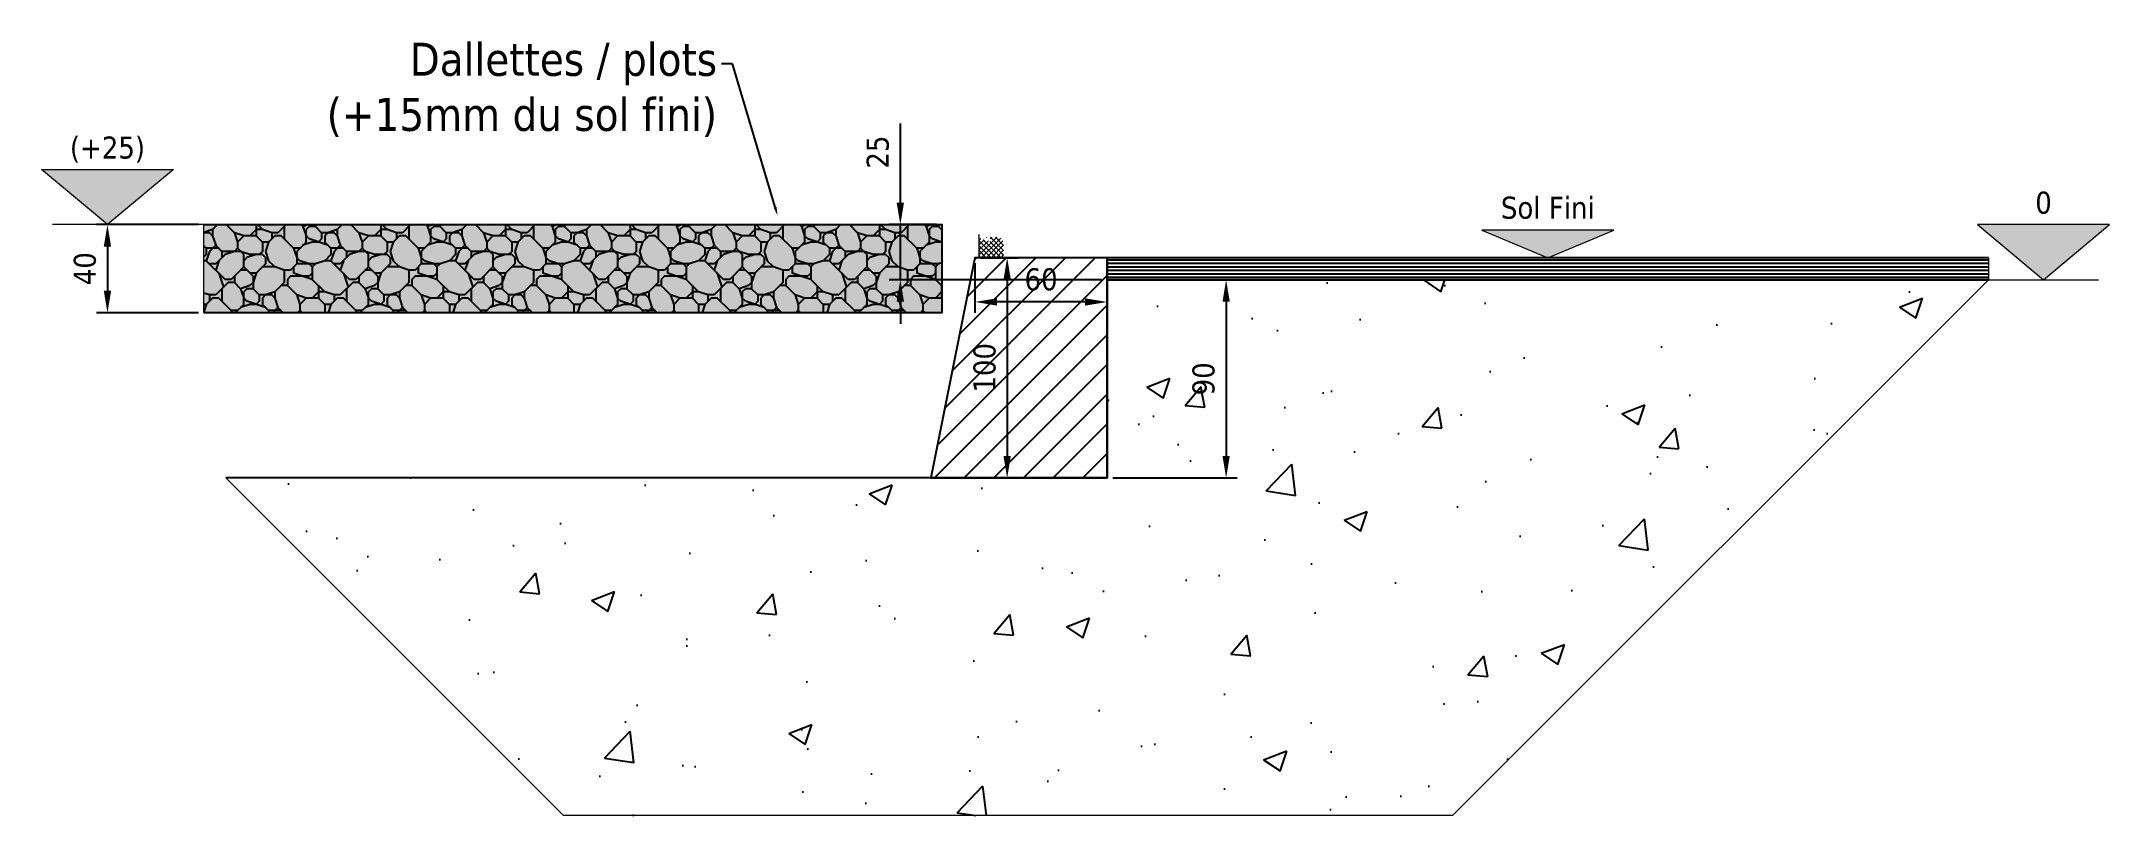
# Model space of a CAD drawing. Header units: millimetres. Extents: x -20000 to 230000, y -17405 to 24510.
# Drawn here: x 64516 to 65455, y -14130 to -13778 of the extents above; entities that cross this region are included whole.
import ezdxf
from ezdxf import colors
from ezdxf.entities.mleader import LeaderData, LeaderLine
from ezdxf.enums import TextEntityAlignment as Align
from ezdxf.math import Vec2, Vec3

# ---------------------------------------------------------------- set-up
doc = ezdxf.new("R2010")
doc.units = ezdxf.units.MM
doc.header["$PDMODE"] = 35
doc.header["$PDSIZE"] = 0.5
doc.layers.get('0').update_dxf_attribs({"lineweight": 13})
doc.layers.get('Defpoints').update_dxf_attribs({"true_color": 0xc2a584})
doc.layers.add('0 - Invisible', color=43, linetype='Continuous', lineweight=0, plot=False)
for name, color, linetype, lineweight in [('1 - BETON', 251, 'Continuous', 25), ('1 - Béton', 251, 'Continuous', 25), ('1 - Cotation', 32, 'Continuous', 13), ('1 - Silicone', 40, 'Continuous', 13), ('1 - Texte', 7, 'Continuous', 13), ('Texte', 7, 'Continuous', 13)]:
    doc.layers.add(name, color=color, linetype=linetype, lineweight=lineweight)
doc.layers.add('1 - Cache', color=7, linetype='Continuous', lineweight=0, true_color=0xffffff)
doc.styles.add('Texte Poralu', font='tahomabd.ttf')
doc.dimstyles.new('30 - 1000', dxfattribs={"dimtxt": 10, "dimasz": 10, "dimexe": 5, "dimexo": 2.5, "dimgap": 5, "dimtad": 1, "dimdec": 1, "dimtxsty": 'Texte Poralu', "dimcen": 5, "dimazin": 0, "dimtfac": 1, "dimtdec": 1, "dimtmove": 0, "dimatfit": 3, "dimfxl": 1, "dimarcsym": 0})

msp = doc.modelspace()

# ---------------------------------------------------------------- blocks, each defined once
blk = doc.blocks.new('*U199')
blk.add_hatch(color=256).paths.add_polyline_path([(25, 0), (55, 25), (-5, 25)])
blk.add_line((0, 0), (50, 0))
blk.add_lwpolyline([(25, 0), (55, 25), (-5, 25), (25, 0)])
at = {"style": 'Texte Poralu'}
blk.add_attdef('HAUTEUR', text='', height=10, dxfattribs=at).set_placement((25, 34.99999999999997), align=Align.MIDDLE_CENTER)
blk = doc.blocks.new('*U200')
blk.add_hatch(color=256).paths.add_polyline_path([(0, 0), (29.99999999999999, 12.5), (-30.00000000000001, 12.5)])
blk.add_lwpolyline([(0, 0), (29.99999999999999, 12.5), (-30.00000000000001, 12.5), (0, 0)])
at = {"layer": 'Texte', "insert": (-7.105427357601002e-15, 17.5), "char_height": 10, "attachment_point": 8, "style": 'Texte Poralu'}
blk.add_mtext('Sol Fini', dxfattribs=at)
blk = doc.blocks.new('*U245')
at = {"layer": '1 - Béton'}
h = blk.add_hatch(dxfattribs=at)
h.set_pattern_fill('ANSI31', color=256, scale=0.5, angle=135, style=0)
h.set_pattern_definition([(180, (-47384.83492681682, -3825.168548134762), (-3.33066907387547e-16, -1.5875), [])])
h.paths.add_polyline_path([(0, 9.999999999997726), (399.9999999999986, 9.999999999990905), (399.9999999999986, -9.09494701772925e-12), (0, 0)])
at = {"layer": '0 - Invisible'}
blk.add_lwpolyline([(0, 9.999999999997726), (399.9999999999986, 9.999999999990905), (399.9999999999986, -9.09494701772925e-12), (0, 0), (0, 9.999999999997726)], dxfattribs=at)
at = {"layer": '1 - Béton'}
blk.add_lwpolyline([(399.9999999999986, 9.999999999990905), (0, 9.999999999997726), (0, 0), (399.9999999999986, -9.09494701772925e-12)], dxfattribs=at)
blk = doc.blocks.new('*U227')
at = {"layer": '1 - BETON'}
h = blk.add_hatch(dxfattribs=at)
h.set_pattern_fill('112', color=256, scale=40, angle=135, style=0, pattern_type=2)
h.set_pattern_definition([(135, (26.58578643755413, 1.414213562373095), (-56.5685424949238, 3.552713678800501e-15), [12, -14, 2, -12]), (135, (9.615223689076998, 7.071067811865477), (-56.5685424949238, 3.552713678800501e-15), [2, -10, 8, -20]), (135, (3.958369439584629, 9.899494936611667), (-56.5685424949238, 3.552713678800501e-15), [2, -38]), (135, (15.27207793856938, -4.242640687119284), (-56.5685424949238, 3.552713678800501e-15), [8, -32]), (135, (15.27207793856938, -9.899494936611664), (-56.5685424949238, 3.552713678800501e-15), [4, -36]), (135, (-7.355339059400137, 7.071067811865477), (-56.5685424949238, 3.552713678800501e-15), [4, -2, 2, -32]), (135, (2.544155877211523, -5.656854249492378), (-56.5685424949238, 3.552713678800501e-15), [6, -34]), (135, (6.786796564330814, -15.55634918610405), (-56.5685424949238, 3.552713678800501e-15), [4, -36]), (135, (-7.355339059400137, -7.071067811865472), (-56.5685424949238, 3.552713678800501e-15), [2, -12, 6, -20]), (135, (-3.11269837228086, -14.14213562373095), (-56.5685424949238, 3.552713678800501e-15), [4, -36]), (135, (-14.42640687126561, -5.656854249492376), (-56.5685424949238, 3.552713678800501e-15), [4, -36]), (135, (-10.18376618414632, -12.72792206135785), (-56.5685424949238, 3.552713678800501e-15), [4, -36]), (135, (-22.91168824550419, -2.828427124746185), (-56.5685424949238, 3.552713678800501e-15), [4, -36]), (225, (27.99999999992724, 0), (-7.105427357601002e-15, -56.5685424949238), [8, -2, 4, -16, 8, -2]), (225, (8.201010126703906, -16.97056274847714), (-7.105427357601002e-15, -56.5685424949238), [2, -38]), (225, (12.4436508138232, -4.242640687119283), (-7.105427357601002e-15, -56.5685424949238), [4, -8, 2, -26]), (225, (6.786796564330814, -7.071067811865474), (-7.105427357601002e-15, -56.5685424949238), [4, -8, 6, -22]), (225, (9.615223689076998, 4.242640687119287), (-7.105427357601002e-15, -56.5685424949238), [2, -20, 4, -2, 4, -8]), (225, (11.02943725145009, 8.485281374238571), (-7.105427357601002e-15, -56.5685424949238), [2, -38]), (225, (-0.2842712475346616, 2.828427124746192), (-7.105427357601002e-15, -56.5685424949238), [2, -2, 6, -30]), (225, (2.544155877211523, 8.485281374238573), (-7.105427357601002e-15, -56.5685424949238), [4, -16, 2, -2, 2, -14]), (225, (6.786796564330814, 18.38477631085023), (-7.105427357601002e-15, -56.5685424949238), [6, -34]), (225, (-17.2548339960118, 3.552713678800501e-15), (-7.105427357601002e-15, -56.5685424949238), [2, -2, 2, -34]), (225, (-11.59797974651943, 8.485281374238575), (-7.105427357601002e-15, -56.5685424949238), [6, -34]), (225, (-13.01219330889251, 14.14213562373095), (-7.105427357601002e-15, -56.5685424949238), [2, -38]), (180, (18.10050506331558, 9.899494936611665), (-28.28427124800001, -28.284271248), [2.8284, -53.740142496]), (180, (-5.941125497027045, -19.79898987322333), (-28.28427124800001, -28.284271248), [2.8284, -8.4852, 8.4852, -36.769742496]), (180, (-4.526911934653953, -12.72792206135785), (-28.28427124800001, -28.284271248), [5.6568, -14.142136, 2.8284, -33.94120649599999]), (180, (-8.76955262177323, -5.656854249492376), (-28.28427124800001, -28.284271248), [5.6568, -19.799, 2.8284, -28.284342496]), (180, (15.27207793856938, -4.242640687119284), (-28.28427124800001, -28.284271248), [2.8284, -53.740142496]), (180, (8.201010126703906, 2.828427124746192), (-28.28427124800001, -28.284271248), [8.485280000000001, -48.083262496]), (180, (-0.2842712475346616, 5.656854249492383), (-28.28427124800001, -28.284271248), [2.8284, -16.97056, 2.8284, -33.941182496]), (180, (-7.355339059400137, 7.071067811865477), (-28.28427124800001, -28.284271248), [5.6568, -50.911742496]), (180, (-13.01219330889251, 12.72792206135786), (-28.28427124800001, -28.284271248), [5.6568, -50.911742496]), (180, (-4.526911934653953, 21.21320343559643), (-28.28427124800001, -28.284271248), [2.8284, -53.740142496]), (180, (-15.84062043363869, 4.242640687119291), (-28.28427124800001, -28.284271248), [2.8284, -53.740142496]), (180, (-17.2548339960118, -2.828427124746188), (-28.28427124800001, -28.284271248), [2.8284, -53.740142496]), (180, (-25.74011537025035, 3.552713678800501e-15), (-28.28427124800001, -28.284271248), [2.8284, -53.740142496]), (180, (1.129942314838431, -26.8700576850888), (-28.28427124800001, -28.284271248), [2.8284, -53.740142496]), (180, (-1.698484809907754, -1.414213562373092), (-28.28427124800001, -28.284271248), [2.8284, -53.740142496]), (180, (-15.84062043363869, -9.89949493661166), (-28.28427124800001, -28.284271248), [2.8284, -19.799, 2.8284, -31.112742496]), (180, (12.44365081382318, -7.071067811865474), (-28.28427124800001, -28.284271248), [5.6568, -50.911742496]), (180, (5.372583001957722, -14.14213562373095), (-28.28427124800001, -28.284271248), [8.4852, -48.083342496]), (270, (15.27207793856938, -9.899494936611664), (28.284271248, -28.28427124800001), [4.2428, -52.325742496]), (270, (1.129942314838431, 7.071067811865479), (28.284271248, -28.28427124800001), [2.8284, -53.740142496]), (270, (-11.59797974651943, 11.31370849898476), (28.284271248, -28.28427124800001), [2.8284, -53.740142496]), (270, (-7.355339059400137, -4.24264068711928), (28.284271248, -28.28427124800001), [2.8284, -53.740142496]), (270, (-13.01219330889251, -7.071067811865472), (28.284271248, -28.28427124800001), [2.8284, -53.740142496]), (270, (-10.18376618414632, -12.72792206135785), (28.284271248, -28.28427124800001), [2.8284, -53.740142496]), (270, (-14.42640687126561, -5.656854249492376), (28.284271248, -28.28427124800001), [2.8284, -53.740142496]), (270, (19.51471862568866, -5.65685424949238), (28.284271248, -28.28427124800001), [2.8284, -53.740142496]), (270, (3.958369439584615, -9.899494936611664), (28.284271248, -28.28427124800001), [2.8284, -53.740142496]), (270, (12.44365081382318, -1.414213562373094), (28.284271248, -28.28427124800001), [5.6568, -50.911742496]), (270, (9.615223689076998, 7.071067811865477), (28.284271248, -28.28427124800001), [5.6568, -50.911742496]), (270, (-17.2548339960118, 2.828427124746195), (28.284271248, -28.28427124800001), [5.6568, -50.911742496]), (270, (-1.698484809907754, 1.414213562373098), (28.284271248, -28.28427124800001), [2.8284, -53.740142496]), (270, (2.544155877211537, 14.14213562373095), (28.284271248, -28.28427124800001), [5.6568, -33.94112000000001, 2.8284, -14.142222496]), (270, (6.786796564330814, -15.55634918610405), (28.28424312479999, -28.28427124800001), [5.6568, -11.313708, 5.6568, -33.941234496]), (270, (25.17157287518104, -2.82842712474619), (28.284271248, -28.28427124800001), [5.656, -14.144, 5.656, -14.144, 2.828, -14.140542496]), (161.56505118, (9.615223689076998, 1.414213562373096), (-28.28427124890702, 28.2842712460221), [8.943999999999999, -4.472, 4.472, -71.55471907999998]), (161.56505118, (-11.59797974651943, -11.31370849898476), (-28.28427124890702, 28.2842712460221), [8.943999999999999, -80.49871908]), (161.56505118, (8.201010126703906, 8.485281374238571), (-28.28427124890702, 28.2842712460221), [4.472, -84.97071907999998]), (161.56505118, (19.51471862568866, -5.65685424949238), (-28.28427124890702, 28.2842712460221), [4.472, -84.97071907999998]), (161.56505118, (6.786796564330814, -7.071067811865474), (-28.28427124890702, 28.2842712460221), [4.472, -84.97071907999998]), (161.56505118, (9.615223689076998, -15.55634918610404), (-28.28427124890702, 28.2842712460221), [4.472, -84.97071907999998]), (198.43494882, (2.544155877211523, -14.14213562373095), (-28.28427124890702, -28.2842712460221), [4.472, -84.97071907999998]), (198.43494882, (-7.355339059400137, -4.24264068711928), (-28.28427124890702, -28.2842712460221), [4.472, -84.97071907999998]), (198.43494882, (9.615223689076998, 18.38477631085024), (-28.28427124890702, -28.2842712460221), [4.472, -84.97071907999998]), (198.43494882, (12.44365081382318, -15.55634918610404), (-28.28427124890702, -28.2842712460221), [4.472, -84.97071907999998]), (198.43494882, (15.27207793856938, 9.899494936611667), (-28.28427124890702, -28.2842712460221), [4.472, -31.304, 4.472, -49.19471908]), (251.56505118, (-4.526911934653953, -18.38477631085023), (-28.2842712460221, -28.28427124890702), [4.472, -84.97071907999998]), (251.56505118, (-15.84062043363869, 4.242640687119291), (-28.2842712460221, -28.28427124890702), [4.472, -84.97071907999998]), (251.56505118, (-8.76955262177323, -14.14213562373095), (-28.2842712460221, -28.28427124890702), [4.472, -84.97071907999998]), (251.56505118, (18.10050506331557, -9.899494936611664), (-28.2842712460221, -28.28427124890702), [4.472, -84.97071907999998]), (288.43494882, (1.129942314838431, 15.55634918610405), (28.28427124602209, -28.28427124890703), [4.471999999999991, -84.97071907999984]), (288.43494882, (-11.59797974651943, 14.14213562373095), (28.28427124602209, -28.28427124890703), [4.471999999999991, -84.97071907999984]), (288.43494882, (2.544155877211523, -5.656854249492378), (28.28427124602209, -28.28427124890703), [4.471999999999991, -84.97071907999984]), (288.43494882, (-7.355339059400137, -7.071067811865472), (28.28427124602209, -28.28427124890703), [4.471999999999991, -84.97071907999984]), (288.43494882, (-22.91168824550419, -2.828427124746185), (28.28427124602209, -28.28427124890703), [4.471999999999991, -84.97071907999984]), (288.43494882, (23.75735931280795, 4.242640687119286), (28.28427124602209, -28.28427124890703), [6.70799999999999, -82.73471907999985])])
h.paths.add_polyline_path([(-350, 0), (-15, 0), (-15, -40), (-350, -40)])
at = {"layer": '1 - Cache'}
blk.add_hatch(color=256, dxfattribs=at).paths.add_polyline_path([(-350, 0), (-15, 0), (-15, -40), (-350, -40)])
at = {"layer": '0 - Invisible'}
blk.add_lwpolyline([(-350, 0), (-15, 0), (-15, -40), (-350, -40)], close=True, dxfattribs=at)
at = {"layer": '1 - BETON'}
blk.add_lwpolyline([(-350, 0), (-15, 0), (-15, -40), (-350.0000000000073, -40)], dxfattribs=at)
blk = doc.blocks.new('*U203')
blk.add_hatch(color=256).paths.add_polyline_path([(-43.75, 0), (-73.75, 25), (-13.75, 25)])
blk.add_line((0, 0), (-68.75, 0))
blk.add_lwpolyline([(-43.75, 0), (-73.75, 25), (-13.75, 25), (-43.75, 0)])
at = {"style": 'Texte Poralu'}
blk.add_attdef('HAUTEUR', text='', height=10, dxfattribs=at).set_placement((-43.75000000000001, 34.99999999999997), align=Align.MIDDLE_CENTER)
blk = doc.blocks.new('*D271')
at = {"layer": 'Defpoints', "color": 0, "lineweight": -2, "transparency": 16777216}
for p, q in [((64587.50002455681, -13861.26779066064), (64541.25002455681, -13861.26779066064)), ((64546.25002455681, -13871.26779066064), (64546.25002455681, -13891.26779066064)), ((64587.50002455681, -13901.26779066064), (64541.25002455681, -13901.26779066064))]:
    blk.add_line(p, q, dxfattribs=at)
at = {"layer": 'Defpoints', "color": 0, "transparency": 16777216}
for p in [(64590.00002455681, -13861.26779066064), (64546.25002455681, -13901.26779066064), (64590.00002455681, -13901.26779066064)]:
    blk.add_point(p, dxfattribs=at)
for points in [[(64544.58335789014, -13871.26779066064), (64547.91669122347, -13871.26779066064), (64546.25002455681, -13861.26779066064)], [(64544.58335789014, -13891.26779066064), (64547.91669122347, -13891.26779066064), (64546.25002455681, -13901.26779066064)]]:
    blk.add_solid(points, dxfattribs=at)
at = {"layer": 'Defpoints', "color": 0, "transparency": 16777216, "insert": (64536.04518909677, -13881.26779066063), "char_height": 10, "attachment_point": 5, "rotation": 90, "style": 'Texte Poralu'}
blk.add_mtext('40', dxfattribs=at)
blk = doc.blocks.new('*D272')
at = {"layer": 'Defpoints', "color": 0, "lineweight": -2, "transparency": 16777216}
for p, q in [((64906.1216073438, -13851.26779066064), (64906.1216073438, -13815.39136352834)), ((64922.50002455681, -13861.26779066064), (64901.1216073438, -13861.26779066064)), ((64906.1216073438, -13886.26779066065), (64906.1216073438, -13861.26779066064)), ((64997.50002455681, -13886.26779066065), (64901.1216073438, -13886.26779066065)), ((64906.1216073438, -13896.26779066065), (64906.1216073438, -13906.26779066065))]:
    blk.add_line(p, q, dxfattribs=at)
at = {"layer": 'Defpoints', "color": 0, "transparency": 16777216}
for p in [(64906.1216073438, -13861.26779066064), (64925.00002455681, -13861.26779066064), (65000.00002455681, -13886.26779066065)]:
    blk.add_point(p, dxfattribs=at)
for points in [[(64904.45494067713, -13851.26779066064), (64907.78827401046, -13851.26779066064), (64906.1216073438, -13861.26779066064)], [(64904.45494067713, -13896.26779066065), (64907.78827401046, -13896.26779066065), (64906.1216073438, -13886.26779066065)]]:
    blk.add_solid(points, dxfattribs=at)
at = {"layer": 'Defpoints', "color": 0, "transparency": 16777216, "insert": (64895.92012984212, -13828.32957709448), "char_height": 10, "attachment_point": 5, "rotation": 90, "style": 'Texte Poralu'}
blk.add_mtext('25', dxfattribs=at)
blk = doc.blocks.new('*U246')
at = {"layer": '1 - BETON'}
h = blk.add_hatch(dxfattribs=at)
h.set_pattern_fill('CONCRETE', color=256, scale=15, style=0, pattern_type=2)
h.set_pattern_definition([(49.99999999999999, (-260.0000000000106, 316.7139944032293), (107.589027390113, -9.412820247389266), [11.25, -123.75]), (355, (-260.0000000000106, 316.7139944032293), (-20.81270004195, 112.8288200550018), [9, -99]), (100.4514, (-251.0342480000106, 315.9295934032293), (86.77640725710323, 103.415931309143), [9.5610285, -105.1713168]), (46.18420000000002, (-260.0000000000106, 346.7139944032293), (160.0861572938467, -24.82785214935271), [16.87499999999974, -185.6249999999979]), (96.6356, (-246.6594882500106, 344.6449983532293), (140.1994058323055, 146.1176806350663), [14.3415432, -157.75695]), (351.1842, (-260.0000000000106, 346.7139944032293), (140.1992917700441, 146.1177901387987), [13.5, -148.5]), (21, (-245.0000000000106, 339.2139944032293), (89.53605781776925, -60.39283359980082), [11.25, -123.75]), (326.0000000000001, (-245.0000000000106, 339.2139944032293), (36.49729978823726, 108.772506757028), [9, -99]), (71.4514, (-237.5386650500105, 334.1812535032293), (126.0333942872235, 48.37957450649286), [9.5610285, -105.1713168]), (37.50000000000001, (-260.0000000000106, 316.7139944032293), (1.8239782975936, 49.93407807469672), [0, -97.8, 0, -100.5, 0, -99.375]), (7.499999999999999, (-260.0000000000106, 316.7139944032293), (39.46043061632229, 59.16175678235403), [0, -57.3, 0, -95.55, 0, -37.875]), (327.5, (-293.4500000000106, 316.7139944032293), (80.07336542586135, -3.383230760156963), [0, -37.5, 0, -117, 0, -155.25]), (317.5, (-308.4500000000106, 316.7139944032293), (87.47792540135794, 15.01574734984766), [0, -48.75, 0, -77.69999999999999, 0, -110.25])])
h.paths.add_polyline_path([(239.9999999999927, 0), (-3.286005596773975, -243.2860055967667), (-406.7139944032336, -243.2860055967743), (-560, -90.00000000000003), (-160, -90), (-160.0000000000003, 0), (1.13686837721616e-13, 0)])
at = {"layer": '0 - Invisible'}
blk.add_lwpolyline([(239.9999999999927, 0), (-3.286005596773975, -243.2860055967667), (-406.7139944032336, -243.2860055967743), (-560, -90.00000000000003)], dxfattribs=at)
at = {"layer": '1 - BETON'}
blk.add_lwpolyline([(239.9999999999928, 0), (1.13686837721616e-13, 0), (1.13686837721616e-13, 0), (-160.0000000000003, 0), (-160.0000000000003, 0), (-160.0000000000003, 0), (-160, -90), (-560, -90.00000000000003)], dxfattribs=at)
blk = doc.blocks.new('*D268')
at = {"layer": '1 - Cotation', "color": 0, "lineweight": -2, "transparency": 16777216}
for p, q in [((65002.50002455681, -13886.26779066064), (65058.9981010279, -13886.26779066064)), ((65053.9981010279, -13896.26779066064), (65053.9981010279, -13966.26779066064)), ((65002.50002455681, -13976.26779066064), (65058.9981010279, -13976.26779066064))]:
    blk.add_line(p, q, dxfattribs=at)
at = {"layer": '1 - Cotation', "color": 0, "transparency": 16777216}
for points in [[(65052.33143436124, -13896.26779066064), (65055.66476769456, -13896.26779066064), (65053.9981010279, -13886.26779066064)], [(65052.33143436124, -13966.26779066064), (65055.66476769456, -13966.26779066064), (65053.9981010279, -13976.26779066064)]]:
    blk.add_solid(points, dxfattribs=at)
at = {"layer": 'Defpoints', "color": 0, "transparency": 16777216}
for p in [(65000.00002455681, -13886.26779066064), (65000.00002455681, -13976.26779066064), (65053.9981010279, -13976.26779066064)]:
    blk.add_point(p, dxfattribs=at)
at = {"layer": '1 - Cotation', "color": 0, "transparency": 16777216, "insert": (65043.79326556786, -13931.26779066063), "char_height": 10, "attachment_point": 5, "rotation": 90, "style": 'Texte Poralu'}
blk.add_mtext('90', dxfattribs=at)
blk = doc.blocks.new('*D269')
at = {"layer": '1 - Cotation', "color": 0, "lineweight": -2, "transparency": 16777216}
for p, q in [((64940.00002455681, -13878.76779066064), (64940.00002455681, -13901.36224587935)), ((65000.00002455681, -13878.76779066064), (65000.00002455681, -13901.36224587935)), ((64990.00002455681, -13896.36224587935), (64950.00002455681, -13896.36224587935))]:
    blk.add_line(p, q, dxfattribs=at)
at = {"layer": '1 - Cotation', "color": 0, "transparency": 16777216}
for points in [[(64950.00002455681, -13894.69557921269), (64950.00002455681, -13898.02891254602), (64940.00002455681, -13896.36224587935)], [(64990.00002455681, -13894.69557921269), (64990.00002455681, -13898.02891254602), (65000.00002455681, -13896.36224587935)]]:
    blk.add_solid(points, dxfattribs=at)
at = {"layer": 'Defpoints', "color": 0, "transparency": 16777216}
for p in [(64940.00002455681, -13876.26779066064), (65000.00002455681, -13876.26779066064), (64940.00002455681, -13896.36224587935)]:
    blk.add_point(p, dxfattribs=at)
at = {"layer": '1 - Cotation', "color": 0, "transparency": 16777216, "insert": (64970.00002455681, -13886.15741041931), "char_height": 10, "attachment_point": 5, "style": 'Texte Poralu'}
blk.add_mtext('60', dxfattribs=at)
blk = doc.blocks.new('*D270')
at = {"layer": '1 - Cotation', "color": 0, "lineweight": -2, "transparency": 16777216}
for p, q in [((64942.50002455681, -13876.26779066064), (64959.60197616139, -13876.26779066064)), ((64954.60197616139, -13886.26779066064), (64954.60197616139, -13966.26779066064)), ((64922.50002455681, -13976.26779066064), (64959.60197616139, -13976.26779066064))]:
    blk.add_line(p, q, dxfattribs=at)
at = {"layer": '1 - Cotation', "color": 0, "transparency": 16777216}
for points in [[(64952.93530949472, -13886.26779066064), (64956.26864282805, -13886.26779066064), (64954.60197616139, -13876.26779066064)], [(64952.93530949472, -13966.26779066064), (64956.26864282805, -13966.26779066064), (64954.60197616139, -13976.26779066064)]]:
    blk.add_solid(points, dxfattribs=at)
at = {"layer": 'Defpoints', "color": 0, "transparency": 16777216}
for p in [(64940.00002455681, -13876.26779066064), (64920.00002455681, -13976.26779066064), (64954.60197616139, -13976.26779066064)]:
    blk.add_point(p, dxfattribs=at)
at = {"layer": '1 - Cotation', "color": 0, "transparency": 16777216, "insert": (64944.39714070135, -13926.26779066063), "char_height": 10, "attachment_point": 5, "rotation": 90, "style": 'Texte Poralu'}
blk.add_mtext('100', dxfattribs=at)

# ---------------------------------------------------------------- dimensions: what is measured, and where the dimension line sits
at = {"layer": '1 - Cotation'}
for base, p1, p2, picture, middle in [((64954.60197616139, -13976.26779066064), (64940.00002455681, -13876.26779066064), (64920.00002455681, -13976.26779066064), '*D270', (64944.39714070135, -13926.26779066063)), ((65053.9981010279, -13976.26779066064), (65000.00002455681, -13886.26779066064), (65000.00002455681, -13976.26779066064), '*D268', (65043.79326556786, -13931.26779066063))]:
    dim = msp.add_linear_dim(base=base, p1=p1, p2=p2, angle=90, dimstyle='30 - 1000', dxfattribs=at)
    dim.commit()
    dim.dimension.update_dxf_attribs({"geometry": picture, "text_midpoint": middle})
dim = msp.add_linear_dim(base=(64940.00002455681, -13896.36224587935), p1=(65000.00002455681, -13876.26779066064), p2=(64940.00002455681, -13876.26779066064), dimstyle='30 - 1000', dxfattribs=at)
dim.commit()
dim.dimension.update_dxf_attribs({"geometry": '*D269', "text_midpoint": (64970.00002455681, -13886.15741041931)})
at = {"layer": 'Defpoints'}
for base, p1, p2, picture, middle in [((64906.1216073438, -13861.26779066064), (65000.00002455681, -13886.26779066065), (64925.00002455681, -13861.26779066064), '*D272', (64895.92012984212, -13828.32957709448)), ((64546.25002455681, -13901.26779066064), (64590.00002455681, -13861.26779066064), (64590.00002455681, -13901.26779066064), '*D271', (64536.04518909677, -13881.26779066063))]:
    dim = msp.add_linear_dim(base=base, p1=p1, p2=p2, angle=90, dimstyle='30 - 1000', dxfattribs=at)
    dim.commit()
    dim.dimension.update_dxf_attribs({"geometry": picture, "text_midpoint": middle})

# ---------------------------------------------------------------- hatches: boundary and pattern name
at = {"layer": '1 - BETON'}
h = msp.add_hatch(dxfattribs=at)
h.set_pattern_fill('ANSI31', color=256, scale=3)
h.set_pattern_definition([(45, (0, -9000), (-6.735192090801863, 6.735192090801865), [])])
h.paths.add_polyline_path([(64920.00002455681, -13976.26779066064), (65000.00002455681, -13976.26779066064), (65000.00002455681, -13876.26779066064), (64940.00002455681, -13876.26779066064)])
at = {"layer": '1 - Silicone'}
h = msp.add_hatch(dxfattribs=at)
h.set_pattern_fill('ANSI37', color=256, scale=0.5)
h.set_pattern_definition([(45, (64880.0000245568, -13876.26779066065), (-1.122532015133644, 1.122532015133644), []), (135, (64880.0000245568, -13876.26779066065), (-1.122532015133644, -1.122532015133644), [])])
h.paths.add_polyline_path([(64953.0000245568, -13869.96779066064, 0.4142135623730105), (64950.0000245568, -13866.96779066065), (64948.3000245568, -13866.96779066065), (64948.0000245568, -13866.66779066065), (64947.7000245568, -13866.96779066065), (64944.3500245568, -13866.96779066065), (64944.51918219595, -13867.01779066065, -0.1689727348152328), (64947.62241215147, -13868.09733611519, -1), (64946.87763696214, -13869.0382452061, 0.1689727348152638), (64944.51918219595, -13868.21779066064), (64944.35002455679, -13868.21779066064, -0.4027578893816571), (64941.75202906258, -13865.71986618162), (64941.75202906258, -13876.26779066065), (64953.0000245568, -13876.26779066065)])

# ---------------------------------------------------------------- linework, layer by layer
at = {"layer": '0 - Invisible'}
msp.add_lwpolyline([(64941.75202906258, -13876.26779066065), (64953.0000245568, -13876.26779066065)], dxfattribs=at)
at = {"layer": '1 - Béton'}
msp.add_lwpolyline([(64920.00002455681, -13976.26779066064), (65000.00002455681, -13976.26779066064), (65000.00002455681, -13876.26779066064), (64940.00002455681, -13876.26779066064)], close=True, dxfattribs=at)
at = {"layer": '1 - Silicone'}
msp.add_lwpolyline([(64941.75202906258, -13865.71986618162), (64941.75202906258, -13876.26779066065)], dxfattribs=at)

# ---------------------------------------------------------------- block references
msp.add_blockref('*U203', (64590.00002455681, -13861.26779066064)).add_auto_attribs({'HAUTEUR': '(+25)'})
for name, p in [('*U227', (64940.00002455681, -13861.26779066064)), ('*U245', (65000.0000245568, -13886.26779066065)), ('*U246', (65160.00002455681, -13886.26779066064))]:
    msp.add_blockref(name, p)
at = {"layer": 'Texte'}
msp.add_blockref('*U199', (65400.0000245568, -13886.26779066065), dxfattribs=at).add_auto_attribs({'HAUTEUR': '0'})
msp.add_blockref('*U200', (65200.0000245568, -13876.26779066065), dxfattribs=at)

msp.set_redraw_order([(e.dxf.handle, doc.entitydb.next_handle()) for e in msp.query("TEXT MTEXT ATTDEF DIMENSION ARC_DIMENSION")])  # texts and dimensions are drawn at this point

# ---------------------------------------------------------------- leaders
at = {"layer": '1 - Texte'}
ml = msp.add_multileader_mtext('Standard', dxfattribs=at)
ml.set_content('Dallettes / plots\\P(+15mm du sol fini)', color=256, style='Texte Poralu')
ml.set_leader_properties()
ml.build(insert=Vec2(0, 0))
ml.multileader.update_dxf_attribs({"dogleg_length": 5})
ctx = ml.context
ctx.base_point, ctx.char_height, ctx.plane_origin = Vec3(64614.48236611746, -13788.27696119155), 15, Vec3(64842.5324046693, -13812.0199694347)
ctx.text_align_type = 2
notes = []
notes.append((ctx, [(0, (1, 1, 0), (64829.94643596299, -13788.27696119155), (-1, 0), 5, [(0, [(64850.42067260531, -13857.18818672272)], 0, [])])]))
ctx.mtext.insert, ctx.mtext.alignment, ctx.mtext.flow_direction = Vec3(64822.94643596299, -13778.70174292426), 3, 5
for ctx, leaders in notes:
    for number, flags, end, landing, length, lines in leaders:
        leader = LeaderData()
        leader.index, (leader.has_last_leader_line, leader.has_dogleg_vector, leader.attachment_direction) = number, flags
        leader.last_leader_point, leader.dogleg_vector, leader.dogleg_length = Vec3(end), Vec3(landing), length
        for number, points, colour, breaks in lines:
            line = LeaderLine()
            line.index, line.vertices, line.color, line.breaks = number, Vec3.list(points), colors.encode_raw_color(colour), breaks
            leader.lines.append(line)
        ctx.leaders.append(leader)

doc.saveas('drawing.dxf')
